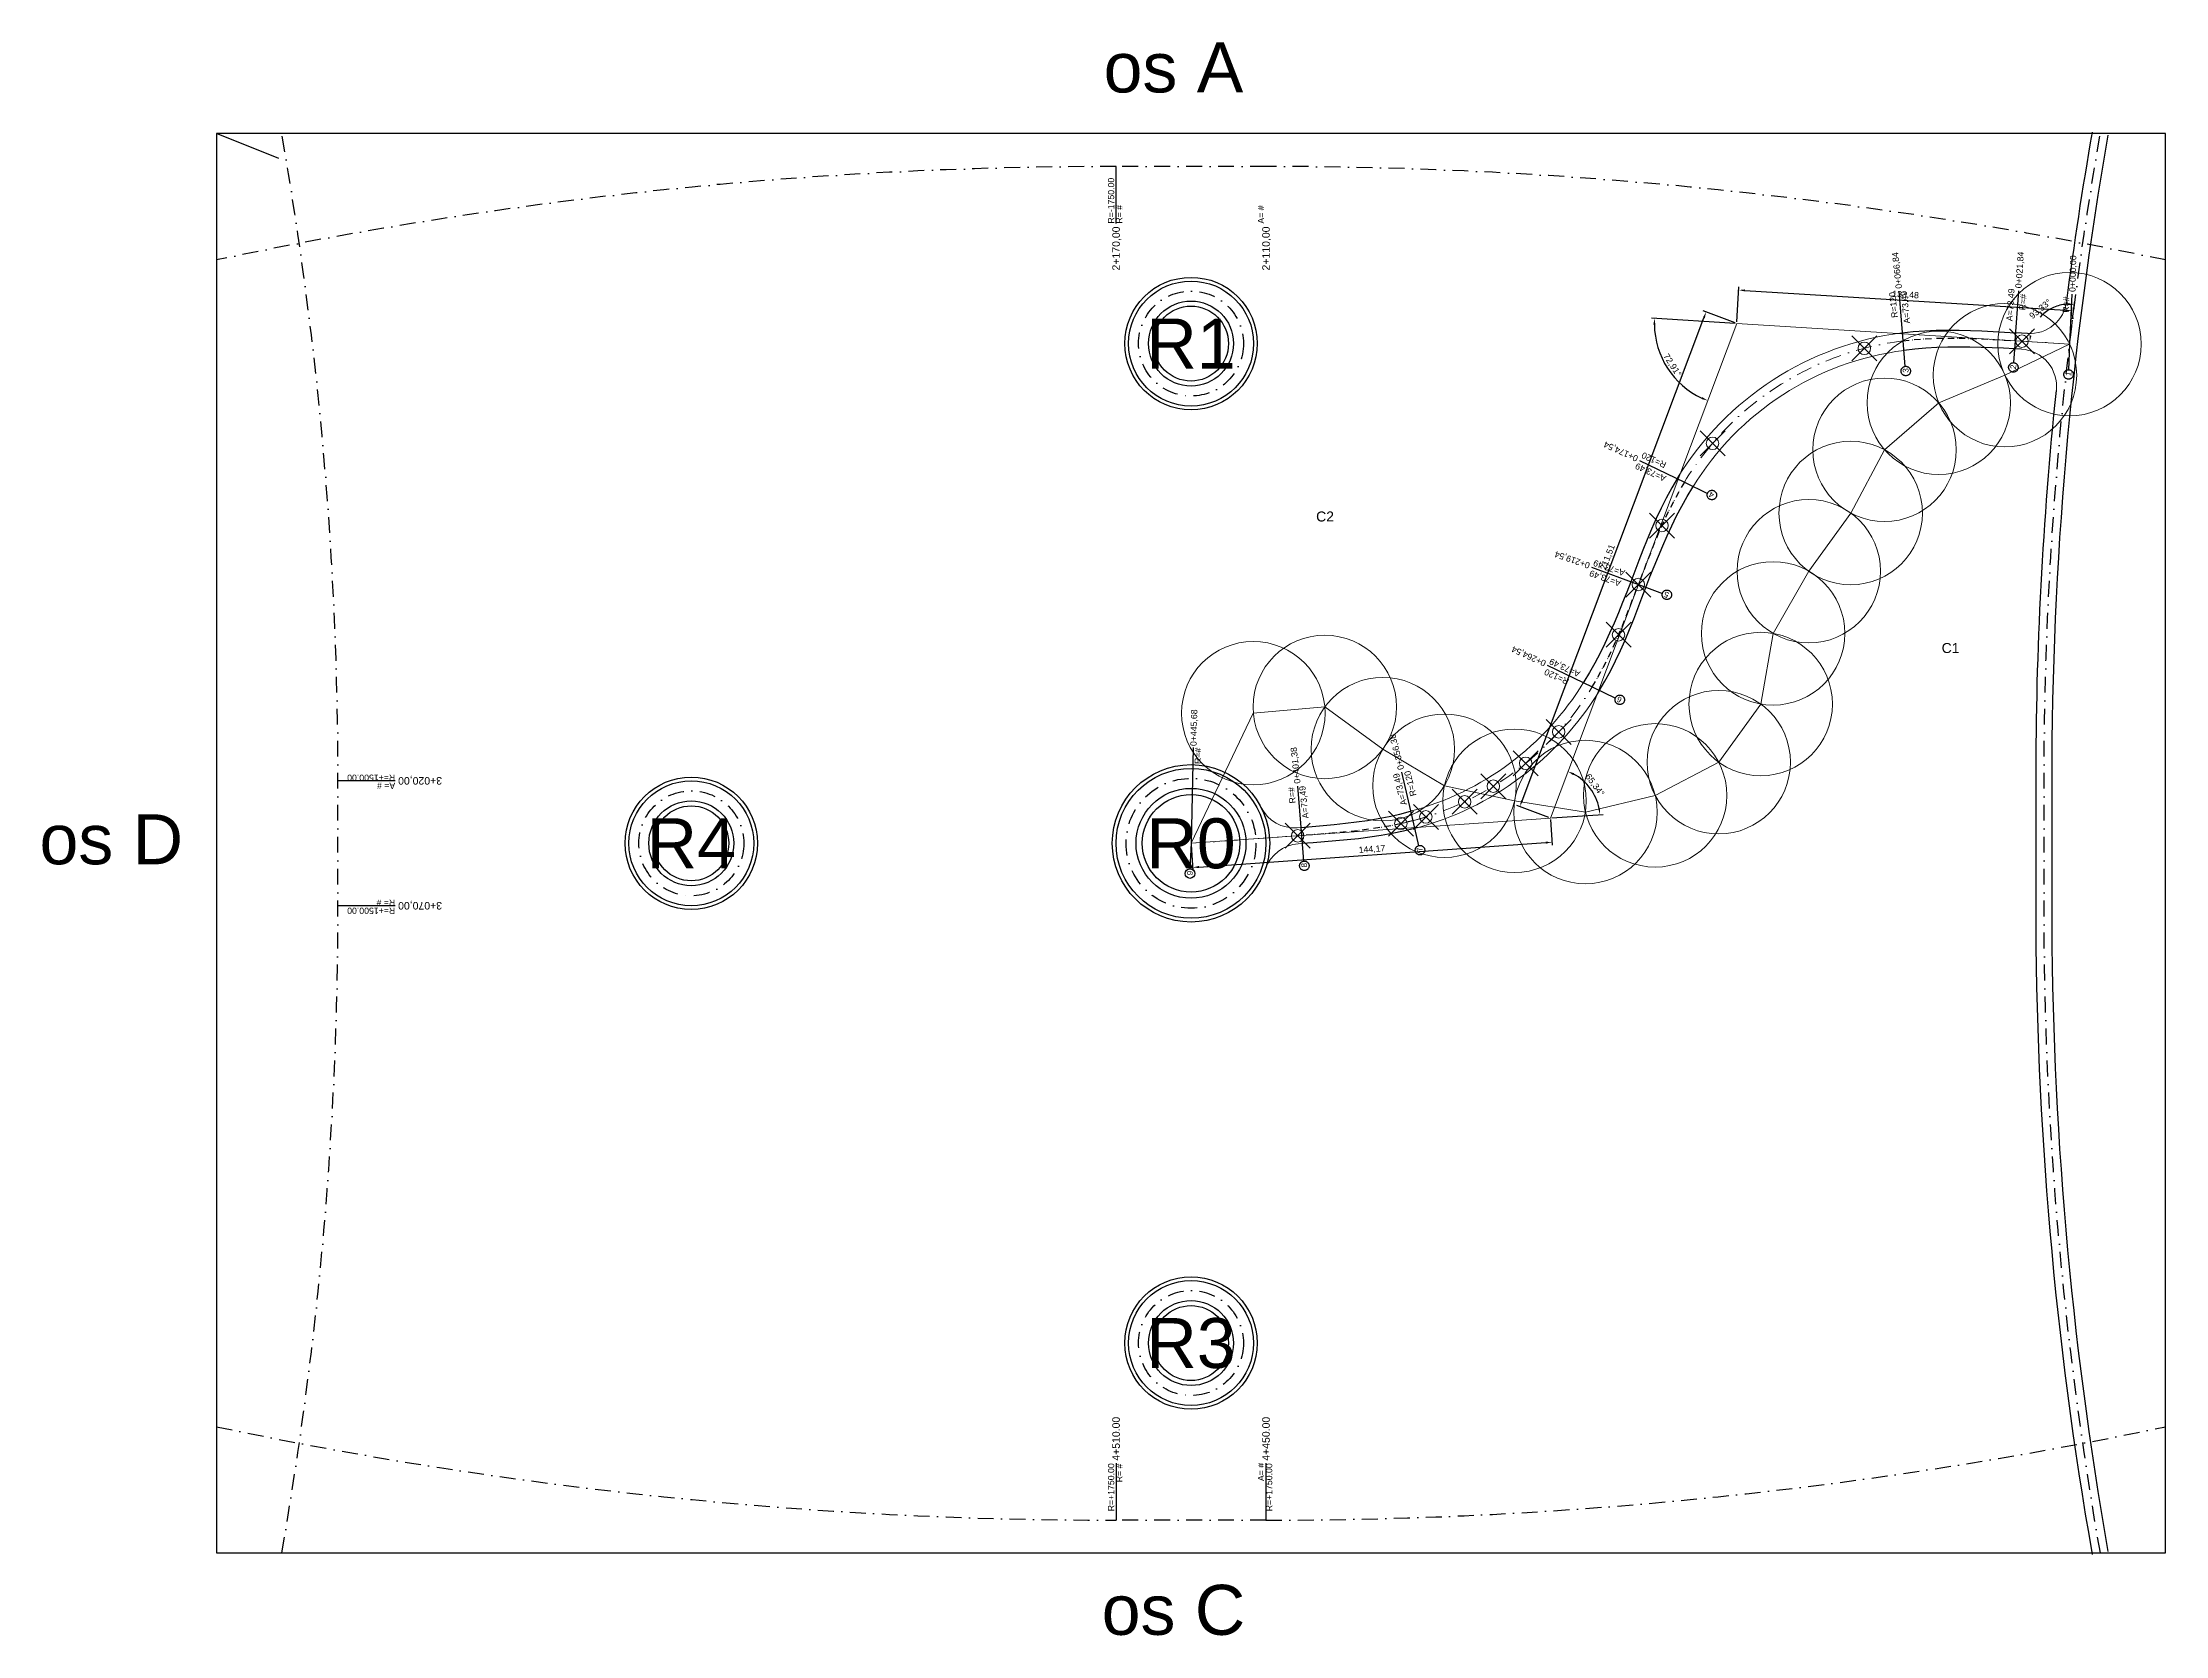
# Model space of a CAD drawing. Header units: millimetres. Extents: x 4540 to 10296, y 4496 to 8723.
# Drawn here: x 4540 to 5390, y 4683 to 5320 of the extents above; entities that cross this region are included whole.
import ezdxf
from ezdxf.enums import TextEntityAlignment as Align

# ---------------------------------------------------------------- set-up
doc = ezdxf.new("R2010")
doc.units = ezdxf.units.MM
doc.header["$PDMODE"] = 35
doc.header["$PDSIZE"] = 5
doc.linetypes.add('DASHDOT', pattern=[25.4, 12.7, -6.35, 0, -6.35])
doc.layers.add('kota terena', color=2, linetype='Continuous', lineweight=25)
doc.layers.add('rubovi kolnika', color=7, linetype='Continuous', lineweight=25)
for name, color, linetype in [('nul linija', 131, 'Continuous'), ('OPIS TRASE', 7, 'Continuous'), ('OS CESTE', 7, 'DASHDOT'), ('rub kolnika', 7, 'Continuous'), ('tabelarni dio', 182, 'Continuous'), ('tangentni poligon', 130, 'Continuous'), ('zadatak', 7, 'Continuous')]:
    doc.layers.add(name, color=color, linetype=linetype)
doc.styles.get("Standard").update_dxf_attribs({"font": 'arial.ttf'})
doc.dimstyles.new('ISO-25', dxfattribs={"dimtxt": 2.5, "dimasz": 2.5, "dimexe": 1.25, "dimexo": 0.625, "dimtad": 1, "dimtxsty": 'Standard', "dimcen": 2.5, "dimadec": 0, "dimazin": 0, "dimtfac": 1, "dimtmove": 0, "dimatfit": 3, "dimfxl": 1, "dimarcsym": 0})

msp = doc.modelspace()

# ---------------------------------------------------------------- texts
at = {"layer": 'OPIS TRASE', "attachment_point": 1}
for s, width, gutter_width, heights, insert, char_height, rotation in [('{\\fArial|b0|i0|c238|p34;0+066,84}', 10.1726199, 12.5, [0], (5282.04133, 5221.81456), 2.5, 96.10745563), ('{\\fArial|b0|i0|c238|p34;0+021,84}', 10.1726199, 12.5, [0], (5329.85969, 5222.21932), 2.5, 86.2482937), ('{\\fArial|b0|i0|c238|p34;0+000,00}', 10.1726199, 12.5, [0], (5351.46671, 5220.67881), 2.5, 88.68635479), ('{\\fArial|b0|i0|c238|p34;R=120}', 10.1726199, 12.5, [0], (5280.40654, 5210.15399), 2.5, 96.10745563), ('{\\fArial|b0|i0|c238|p34;A=73,49}', 10.1726199, 12.5, [0], (5285.31898, 5207.86866), 2.5, 96.10745563), ('{\\fArial|b0|i0|c238|p34;A=73,49}', 10.1726199, 12.5, [0], (5326.24329, 5209.05877), 2.5, 86.2482937), ('{\\fArial|b0|i0|c238|p34;R=#}', 10.1726199, 12.5, [0], (5331.42549, 5213.41268), 2.5, 86.2482937), ('{\\fArial|b0|i0|c238|p34;R=#}', 10.1726199, 12.5, [0], (5348.86682, 5212.3929), 2.5, 88.68635479), ('{\\fArial|b0|i0|c238|p34;2}', 4.9858408, 19.24812, [2.37501], (5327.81785, 5189.88881), 2.3097747, 84.39933029), ('{\\fArial|b0|i0|c238|p34;3}', 4.9858408, 19.24812, [2.37501], (5284.84702, 5188.30709), 2.3097747, 91.53869543), ('{\\fArial|b0|i0|c238|p34;1}', 4.9858408, 19.24812, [2.37501], (5349.92105, 5187.08962), 2.3097747, 84.11759459), ('{\\fArial|b0|i0|c238|p34;0+174,54}', 10.1726199, 12.5, [0], (5178.17501, 5152.6322), 2.5, 155.53911082), ('{\\fArial|b0|i0|c238|p34;A=73,49}', 10.1726199, 12.5, [0], (5189.37974, 5144.63431), 2.5, 155.53911082), ('{\\fArial|b0|i0|c238|p34;R=120}', 10.1726199, 12.5, [0], (5189.4503, 5150.07988), 2.5, 155.53911082), ('{\\fArial|b0|i0|c238|p34;4}', 4.9858408, 19.24812, [2.37501], (5208.4526, 5138.0072), 2.3097747, 150.97035063), ('{\\fArial|b0|i0|c238|p34;0+219,54}', 10.1726199, 12.5, [0], (5159.07685, 5109.84228), 2.5, 160.83877871), ('{\\fArial|b0|i0|c238|p34;A=73,49}', 10.1726199, 12.5, [0], (5171.53441, 5102.72546), 2.5, 160.83877871), ('{\\fArial|b0|i0|c238|p34;A=73,49}', 10.1726199, 12.5, [0], (5173.08746, 5106.85331), 2.5, 160.83877871), ('{\\fArial|b0|i0|c238|p34;5}', 4.9858408, 19.24812, [2.37501], (5190.57584, 5098.07639), 2.3097747, 156.27001851), ('{\\fArial|b0|i0|c238|p34;0+264,54}', 10.1726199, 12.5, [0], (5141.30929, 5070.68351), 2.5, 155.53911082), ('{\\fArial|b0|i0|c238|p34;A=73,49}', 10.1726199, 12.5, [0], (5154.98394, 5066.41324), 2.5, 155.53911082), ('{\\fArial|b0|i0|c238|p34;R=120}', 10.1726199, 12.5, [0], (5150.51792, 5063.34575), 2.5, 155.53911082), ('{\\fArial|b0|i0|c238|p34;6}', 4.9858408, 19.24812, [2.37501], (5171.58688, 5056.05852), 2.3097747, 150.97035063), ('{\\fArial|b0|i0|c238|p34;0+445,68}', 10.1726199, 12.5, [0], (4999.69824, 5038.9605), 2.5, 88.68635479), ('{\\fArial|b0|i0|c238|p34;0+356,38}', 10.1726199, 12.5, [0], (5082.91057, 5029.13183), 2.5, 104.46562108), ('{\\fArial|b0|i0|c238|p34;R=#}', 10.1726199, 12.5, [0], (5001.4052, 5031.76254), 2.5, 88.68635479), ('{\\fArial|b0|i0|c238|p34;0+401,38}', 10.1726199, 12.5, [0], (5041.34834, 5023.7477), 2.5, 96.10745563), ('{\\fArial|b0|i0|c238|p34;R=#}', 10.1726199, 12.5, [0], (5039.4524, 5015.82785), 2.5, 96.10745563), ('{\\fArial|b0|i0|c238|p34;A=73,49}', 10.1726199, 12.5, [0], (5044.62599, 5009.8018), 2.5, 96.10745563), ('{\\fArial|b0|i0|c238|p34;A=73,49}', 10.1726199, 12.5, [0], (5084.03904, 5014.94823), 2.5, 104.46562108), ('{\\fArial|b0|i0|c238|p34;R=120}', 10.1726199, 12.5, [0], (5087.81994, 5018.56463), 2.5, 104.46562108), ('{\\fArial|b0|i0|c238|p34;7}', 4.9858408, 19.24812, [2.37501], (5090.55712, 4996.38809), 2.3097747, 99.89686088), ('{\\fArial|b0|i0|c238|p34;9}', 4.9858408, 19.24812, [2.37501], (4998.32403, 4987.32167), 2.3097747, 84.11759459), ('{\\fArial|b0|i0|c238|p34;8}', 4.9858408, 19.24812, [2.37501], (5044.1627, 4990.31492), 2.3097747, 91.53869543)]:
    msp.add_mtext_dynamic_manual_height_columns(s, width=width, gutter_width=gutter_width, heights=heights, dxfattribs=dict(at, insert=insert, char_height=char_height, rotation=rotation))
at = {"layer": 'tangentni poligon', "char_height": 4, "attachment_point": 1}
for s, insert in [('{\\fArial|b0|i0|c238|p34;C2}', (5050.06437, 5132.79328)), ('{\\fArial|b0|i0|c238|p34;C1}', (5300.40378, 5080.15391))]:
    msp.add_mtext_dynamic_manual_height_columns(s, width=10.8266317, gutter_width=12.5, heights=[0], dxfattribs=dict(at, insert=insert))
at = {"layer": 'zadatak'}
for s, p in [('os A', (4992.97391, 5294.49894)), ('os D', (4567.89765, 4985.60611)), ('os C', (4992.97391, 4677.23338))]:
    msp.add_text(s, height=20, dxfattribs=at).set_placement(p, align=Align.BOTTOM_CENTER)
for s, rotation, p in [('R=-1750.00', 90, (4970.00403, 5248.00565)), ('A= #', 90, (5030.00403, 5248.00565)), ('A= #', 180, (4681.51342, 5025.00403)), ('R=+1500.00', 180, (4681.51342, 4975.00403)), ('R=+1750.00', 90, (4970.00403, 4732.66113)), ('A= #', 90, (5030.00403, 4744.76209))]:
    msp.add_text(s, height=2.5, rotation=rotation, dxfattribs=at).set_placement(p, align=Align.BOTTOM_LEFT)
for s, rotation, p in [('R= #', 90, (4970.00403, 5248.00565)), ('R=+1500.00', 180, (4681.51342, 5025.00403)), ('R= #', 180, (4681.51342, 4975.00403)), ('R= #', 90, (4970.00403, 4744.28972)), ('R=+1750.00', 90, (5030.00403, 4732.66113))]:
    msp.add_text(s, height=2.5, rotation=rotation, dxfattribs=at).set_placement(p, align=Align.TOP_LEFT)
for s, rotation, p in [('2+170,00 ', 90, (4970.00403, 5248.00565)), ('2+110,00 ', 90, (5030.00403, 5248.00565)), ('3+020,00 ', 180, (4681.51342, 5025.00403)), ('3+070,00 ', 180, (4681.51342, 4975.00403)), ('4+510.00 ', 90, (4970.00403, 4771.6642)), ('4+450.00 ', 90, (5030.00403, 4771.6642))]:
    msp.add_text(s, height=3, rotation=rotation, dxfattribs=at).set_placement(p, align=Align.MIDDLE_RIGHT)
for s, p in [('R1', (5000, 5200)), ('R4', (4800, 5000)), ('R0', (5000, 5000)), ('R3', (5000, 4800))]:
    msp.add_text(s, height=20, dxfattribs=at).set_placement(p, align=Align.MIDDLE_CENTER)

# ---------------------------------------------------------------- blocks, each defined once
blk = doc.blocks.new('*D17')
at = {"layer": 'Defpoints', "color": 0, "lineweight": 18, "transparency": 16777216}
for p in [(5352.43, 5213.14), (5218.37, 5208.03), (5351.6, 5199.77)]:
    blk.add_point(p, dxfattribs=at)
at = {"layer": 'tangentni poligon', "color": 0, "lineweight": -2, "transparency": 16777216}
for p, q in [((5218.41, 5208.66), (5219.28, 5222.66)), ((5221.7, 5221.25), (5349.93, 5213.3)), ((5351.64, 5200.39), (5352.5, 5214.39))]:
    blk.add_line(p, q, dxfattribs=at)
at = {"layer": 'tangentni poligon', "color": 0, "lineweight": 18, "transparency": 16777216}
for points in [[(5221.72, 5221.67), (5221.67, 5220.84), (5219.2, 5221.41)], [(5349.96, 5213.71), (5349.91, 5212.88), (5352.43, 5213.14)]]:
    blk.add_solid(points, dxfattribs=at)
at = {"layer": 'tangentni poligon', "color": 0, "lineweight": 18, "transparency": 16777216, "insert": (5285.95, 5219.4), "char_height": 2.5, "attachment_point": 5, "rotation": 356.45037}
blk.add_mtext('133,48', dxfattribs=at)
blk = doc.blocks.new('*D18')
at = {"layer": 'Defpoints', "color": 0, "lineweight": 18, "transparency": 16777216}
for p in [(5206.14, 5212.64), (5218.37, 5208.03), (5143.82, 5010.1)]:
    blk.add_point(p, dxfattribs=at)
at = {"layer": 'tangentni poligon', "color": 0, "lineweight": -2, "transparency": 16777216}
for p, q in [((5132.47, 5017.05), (5205.26, 5210.3)), ((5217.79, 5208.25), (5204.97, 5213.08)), ((5143.24, 5010.32), (5130.42, 5015.15))]:
    blk.add_line(p, q, dxfattribs=at)
at = {"layer": 'tangentni poligon', "color": 0, "lineweight": 18, "transparency": 16777216}
for points in [[(5204.87, 5210.45), (5205.65, 5210.15), (5206.14, 5212.64)], [(5132.08, 5017.2), (5132.86, 5016.9), (5131.59, 5014.71)]]:
    blk.add_solid(points, dxfattribs=at)
at = {"layer": 'tangentni poligon', "color": 0, "lineweight": 18, "transparency": 16777216, "insert": (5166.87, 5114.42), "char_height": 2.5, "attachment_point": 5, "rotation": 69.3607}
blk.add_mtext('211,51', dxfattribs=at)
blk = doc.blocks.new('*D19')
at = {"layer": 'Defpoints', "color": 0, "lineweight": 18, "transparency": 16777216}
for p in [(5143.82, 5010.1), (5000, 5000), (5144.5, 5000.44)]:
    blk.add_point(p, dxfattribs=at)
at = {"layer": 'tangentni poligon', "color": 0, "lineweight": -2, "transparency": 16777216}
for p, q in [((5143.86, 5009.48), (5144.59, 4999.19)), ((5000.04, 4999.38), (5000.77, 4989.09)), ((5003.17, 4990.51), (5142, 5000.27))]:
    blk.add_line(p, q, dxfattribs=at)
at = {"layer": 'tangentni poligon', "color": 0, "lineweight": 18, "transparency": 16777216}
for points in [[(5141.98, 5000.68), (5142.03, 4999.85), (5144.5, 5000.44)], [(5003.14, 4990.93), (5003.2, 4990.1), (5000.68, 4990.34)]]:
    blk.add_solid(points, dxfattribs=at)
at = {"layer": 'tangentni poligon', "color": 0, "lineweight": 18, "transparency": 16777216, "insert": (5072.44, 4997.51), "char_height": 2.5, "attachment_point": 5, "rotation": 4.01763}
blk.add_mtext('144,17', dxfattribs=at)
blk = doc.blocks.new('*D20')
at = {"layer": 'Defpoints', "color": 0, "lineweight": 18, "transparency": 16777216}
for p in [(5218.37, 5208.03), (5161.73, 5018.76), (5143.82, 5010.1), (5143.82, 5010.1), (5000, 5000)]:
    blk.add_point(p, dxfattribs=at)
at = {"layer": 'tangentni poligon', "color": 0, "lineweight": -2, "transparency": 16777216}
blk.add_line((5144.44, 5010.15), (5164.92, 5011.58), dxfattribs=at)
blk.add_arc((5143.82, 5010.1), 19.9, 11.22146, 62.15686, dxfattribs=at)
at = {"layer": 'tangentni poligon', "color": 0, "lineweight": 18, "transparency": 16777216}
for points in [[(5152.94, 5027.31), (5153.28, 5028.07), (5150.83, 5028.72)], [(5163.75, 5014.03), (5162.92, 5013.92), (5163.67, 5011.5)]]:
    blk.add_solid(points, dxfattribs=at)
at = {"layer": 'tangentni poligon', "color": 0, "lineweight": 18, "transparency": 16777216, "insert": (5161.48, 5023.26), "char_height": 2.5, "attachment_point": 5, "rotation": 306.68916}
blk.add_mtext('65,34°', dxfattribs=at)
blk = doc.blocks.new('*D21')
at = {"layer": 'Defpoints', "color": 0, "lineweight": 18, "transparency": 16777216}
for p in [(5218.37, 5208.03), (5218.37, 5208.03), (5187.56, 5196.36), (5351.6, 5199.77), (5143.82, 5010.1)]:
    blk.add_point(p, dxfattribs=at)
at = {"layer": 'tangentni poligon', "color": 0, "lineweight": -2, "transparency": 16777216}
blk.add_line((5217.75, 5208.07), (5184.24, 5210.15), dxfattribs=at)
blk.add_arc((5218.37, 5208.03), 32.95, 180.79832, 245.01274, dxfattribs=at)
at = {"layer": 'tangentni poligon', "color": 0, "lineweight": 18, "transparency": 16777216}
for points in [[(5185.01, 5207.58), (5185.84, 5207.56), (5185.48, 5210.07)], [(5204.61, 5178.55), (5204.29, 5177.78), (5206.76, 5177.2)]]:
    blk.add_solid(points, dxfattribs=at)
at = {"layer": 'tangentni poligon', "color": 0, "lineweight": 18, "transparency": 16777216, "insert": (5192.49, 5191.29), "char_height": 2.5, "attachment_point": 5, "rotation": 302.90553}
blk.add_mtext('72,91°', dxfattribs=at)
blk = doc.blocks.new('klotoida')
at = {"layer": 'OS CESTE', "ltscale": 0.2}
blk.add_lwpolyline([(44.84, 2.81), (40.41, 2.05), (35.95, 1.44), (31.47, 0.96), (26.99, 0.61), (22.49, 0.35), (18, 0.18), (13.5, 0.08), (9, 0.02), (4.5, 0), (0, 0)], dxfattribs=at)
at = {"layer": 'rubovi kolnika'}
for points in [[(0, 3.2), (4.49, 3.27), (8.97, 3.36), (13.44, 3.49), (17.89, 3.66), (22.33, 3.9), (26.74, 4.22), (31.13, 4.64), (35.5, 5.17), (39.83, 5.83), (44.18, 6.65)], [(45.38, -0.35), (40.89, -1.12), (36.33, -1.74), (31.77, -2.22), (27.21, -2.59), (22.65, -2.84), (18.1, -3.02), (13.56, -3.12), (9.03, -3.18), (4.51, -3.2), (0, -3.2)]]:
    blk.add_lwpolyline(points, dxfattribs=at)
blk = doc.blocks.new('*D115')
at = {"layer": 'Defpoints', "color": 0, "lineweight": 18, "transparency": 16777216}
for p in [(5345.02, 5214.37), (5352.75, 5209.32), (5329.8, 5201.12), (5351.6, 5199.77), (5351.6, 5199.77)]:
    blk.add_point(p, dxfattribs=at)
at = {"layer": 'OS CESTE', "color": 0, "lineweight": -2, "transparency": 16777216}
blk.add_line((5352.82, 5209.94), (5353.66, 5216.91), dxfattribs=at)
blk.add_arc((5351.6, 5199.77), 16.02, 92.07684, 167.49886, dxfattribs=at)
at = {"layer": 'OS CESTE', "color": 0, "lineweight": 18, "transparency": 16777216}
for points in [[(5351.03, 5216.19), (5351, 5215.36), (5353.51, 5215.67)], [(5336.37, 5203.18), (5335.55, 5203.29), (5335.61, 5200.76)]]:
    blk.add_solid(points, dxfattribs=at)
at = {"layer": 'OS CESTE', "color": 0, "lineweight": 18, "transparency": 16777216, "insert": (5339.98, 5213.71), "char_height": 2.5, "attachment_point": 5, "rotation": 39.78785}
blk.add_mtext('93,33°', dxfattribs=at)

# ---------------------------------------------------------------- dimensions: what is measured, and where the dimension line sits
at = {"layer": 'OS CESTE', "lineweight": 18}
dim = msp.add_angular_dim_2l(base=(5345.02229, 5214.37443), line1=((5351.59702, 5199.76795), (5352.74912, 5209.32377)), line2=((5351.59702, 5199.76795), (5329.80111, 5201.12)), dimstyle='ISO-25', override={"dimadec": 2}, dxfattribs=at)
dim.commit()
dim.dimension.update_dxf_attribs({"geometry": '*D115', "text_midpoint": (5339.98494, 5213.71122)})
at = {"layer": 'tangentni poligon', "lineweight": 18}
for p1, p2, distance, picture, middle in [((5218.37259, 5208.03216), (5351.59702, 5199.76795), 13.40134, '*D17', (5285.94624, 5219.39899)), ((5143.8203, 5010.10135), (5218.37259, 5208.03216), 13.07291, '*D18', (5166.87173, 5114.42461)), ((5000, 5000), (5143.8203, 5010.10135), -9.6846, '*D19', (5072.43964, 4997.51204))]:
    dim = msp.add_aligned_dim(p1=p1, p2=p2, distance=distance, dimstyle='ISO-25', dxfattribs=at)
    dim.commit()
    dim.dimension.update_dxf_attribs({"geometry": picture, "text_midpoint": middle})
for base, line2, picture, middle in [((5187.5588, 5196.35551), ((5351.59702, 5199.76795), (5218.37259, 5208.03216)), '*D21', (5192.49325, 5191.28652)), ((5161.73404, 5018.76067), ((5000, 5000), (5143.8203, 5010.10135)), '*D20', (5161.48131, 5023.26027))]:
    dim = msp.add_angular_dim_2l(base=base, line1=((5143.8203, 5010.10135), (5218.37259, 5208.03216)), line2=line2, dimstyle='ISO-25', override={"dimadec": 2}, dxfattribs=at)
    dim.commit()
    dim.dimension.update_dxf_attribs({"geometry": picture, "text_midpoint": middle})

# ---------------------------------------------------------------- linework, layer by layer
at = {"layer": 'kota terena', "lineweight": 18}
for p in [(5269.4751, 5198.11981), (5208.72397, 5160.06176), (5188.47514, 5127.18351), (5171.10208, 5083.43626), (5147.14848, 5044.59061), (5133.93117, 5032.04011), (5109.49443, 5016.62312), (5120.96819, 5022.83988), (5093.99812, 5010.56344), (5083.9704, 5007.89708)]:
    msp.add_point(p, dxfattribs=at)
at = {"layer": 'nul linija', "lineweight": 18}
for points in [[(5211.19126, 5032.46869), (5227.98971, 5055.73889), (5232.93807, 5084.00908), (5247.22939, 5108.8978), (5264.00247, 5132.18629), (5277.55587, 5157.48442), (5299.24544, 5176.27942), (5325.73574, 5187.32271), (5351.59702, 5199.76795)], [(5000, 5000), (5024.93653, 5052.08173), (5053.52933, 5054.55996), (5076.76004, 5037.70695), (5101.43115, 5023.04316), (5129.48999, 5017.01065), (5157.83516, 5012.51159), (5185.74686, 5019.19192), (5211.19126, 5032.46869)]]:
    msp.add_lwpolyline(points, dxfattribs=at)
for centre in [(5351.59702, 5199.76795), (5325.73574, 5187.32271), (5299.24544, 5176.27942), (5277.55587, 5157.48442), (5264.00247, 5132.18629), (5247.22939, 5108.8978), (5232.93807, 5084.00908), (5053.52933, 5054.55996), (5227.98971, 5055.73889), (5024.93653, 5052.08173), (5076.76004, 5037.70695), (5211.19126, 5032.46869), (5101.43115, 5023.04316), (5185.74686, 5019.19192), (5129.48999, 5017.01065), (5157.83516, 5012.51159)]:
    msp.add_circle(centre, 28.7, dxfattribs=at)
at = {"layer": 'OPIS TRASE'}
msp.add_line((5329.80111, 5201.12), (5331.23754, 5221.06835), dxfattribs=at)
for points in [[(5283.20531, 5221.02618), (5284.87141, 5201.09569), (5285.72913, 5190.83529)], [(5352.51911, 5219.74668), (5351.59702, 5199.76795), (5351.12232, 5189.48271)], [(5179.44579, 5153.23346), (5197.45372, 5144.53205), (5206.72438, 5140.05249)], [(5160.28666, 5110.55835), (5179.02131, 5103.55744), (5188.66609, 5099.9533)], [(5142.58007, 5071.28478), (5160.588, 5062.58337), (5169.85866, 5058.1038)], [(5000.92209, 5038.28934), (5000, 5000), (4999.5253, 4989.71476)], [(5042.58126, 5022.90777), (5044.18709, 5003.10352), (5045.04482, 4992.84312)], [(5084.17678, 5028.52102), (5088.7223, 5009.04441), (5091.06237, 4999.01766)]]:
    msp.add_lwpolyline(points, dxfattribs=at)
msp.add_circle((4999.59172, 4987.86225), 1.89238, dxfattribs=at)
at = {"layer": 'OS CESTE', "lineweight": 18}
for p, q in [((5351.59702, 5199.76795), (5352.74912, 5209.32377)), ((5194.72188, 5146.19849), (5194.69191, 5146.14935)), ((5089.53781, 5005.94918), (5089.48176, 5005.93583))]:
    msp.add_line(p, q, dxfattribs=at)
at = {"layer": 'OS CESTE'}
msp.add_line((5329.80111, 5201.12), (5329.1704, 5192.3597), dxfattribs=at)
at = {"layer": 'OS CESTE', "lineweight": 18, "ltscale": 0.5}
for p, q in [((5351.59702, 5199.76795), (5329.80111, 5201.12)), ((5044.18709, 5003.10352), (5000, 5000))]:
    msp.add_line(p, q, dxfattribs=at)
at = {"layer": 'OS CESTE'}
for centre in [(5329.09866, 5190.46868), (5286.03427, 5189.00688), (5351.18875, 5187.6302), (5208.45386, 5139.38535), (5190.44981, 5099.44876), (5171.58814, 5057.43667), (5091.63005, 4997.25303), (5045.34995, 4991.01471)]:
    msp.add_circle(centre, 1.89238, dxfattribs=at)
at = {"layer": 'OS CESTE', "lineweight": 18, "ltscale": 0.5}
for centre, start, end in [((5299.89718, 5082.041), 97.19320953, 148.61658652), ((5058.14908, 5125.08351), 284.76046924, 328.61175826)]:
    msp.add_arc(centre, 120, start, end, dxfattribs=at)
at = {"layer": 'rub kolnika', "lineweight": 18}
for points in [[(5088.7223, 5009.04441), (5087.61353, 5008.77352), (5085.42312, 5008.23838), (5083.9704, 5007.89708)], [(5088.72251, 5009.04358), (5090.87921, 5009.63335), (5092.75051, 5010.18033), (5093.99812, 5010.56344)]]:
    msp.add_lwpolyline(points, dxfattribs=at)
at = {"layer": 'rubovi kolnika'}
for p, q in [((5334.6974, 5204.02242), (5329.99923, 5204.31386)), ((5332.3312, 5197.7569), (5329.60299, 5197.92614)), ((5351.3989, 5196.57409), (5351.22705, 5196.58475))]:
    msp.add_line(p, q, dxfattribs=at)
at = {"layer": 'rubovi kolnika', "lineweight": 18}
for p, q in [((5043.96289, 5006.29566), (5042.46094, 5006.19017)), ((5044.41129, 4999.91139), (5042.90935, 4999.8059))]:
    msp.add_line(p, q, dxfattribs=at)
at = {"layer": 'rubovi kolnika', "ltscale": 0.5, "flags": 128}
for points in [[(5367.06242, 4716.55253, -0.043411329), (5344.58096, 4975), (5344.58096, 5025, -0.043411329), (5367.06242, 5283.44747, -0.043411329)], [(5350.50313, 5217.07697, -0.011352325), (5360.75855, 5284.55253)], [(5360.75855, 4715.44747, -0.043411329), (5338.18096, 4975), (5338.18096, 5025, -0.026035243), (5346.32128, 5181.22674, -0.026035243)]]:
    msp.add_lwpolyline(points, format="xyb", dxfattribs=at)
at = {"layer": 'rubovi kolnika', "lineweight": 18}
for centre, radius, start, end in [((5335.62609, 5218.99365), 15, 266.45036546, 352.65874841), ((5299.89718, 5082.041), 123.19914, 97.19320953, 148.61658652), ((5299.89718, 5082.041), 116.09914, 97.19320953, 148.61658652), ((5331.40251, 5182.78568), 15, 354.03450937, 86.45036546), ((5058.14908, 5125.08351), 116.1, 284.76046924, 328.61175826), ((5058.14908, 5125.08351), 123.2, 284.76046924, 328.61175826), ((5041.40999, 5021.15331), 15, 207.05913085, 274.01762518), ((5043.9603, 4984.84276), 15, 94.01762518, 160.9761195)]:
    msp.add_arc(centre, radius, start, end, dxfattribs=at)
at = {"layer": 'tabelarni dio', "lineweight": 18}
for p in [(5332.52933, 5200.95076), (5042.68515, 5002.99803)]:
    msp.add_point(p, dxfattribs=at)
at = {"layer": 'tangentni poligon', "lineweight": 18}
for p, q in [((5143.8203, 5010.10135), (5218.37259, 5208.03216)), ((5351.59702, 5199.76795), (5218.37259, 5208.03216)), ((5000, 5000), (5143.8203, 5010.10135))]:
    msp.add_line(p, q, dxfattribs=at)
msp.add_point((5179.02131, 5103.55744), dxfattribs=at)
at = {"layer": 'zadatak', "color": 7}
msp.add_line((4635, 5274), (4610, 5284), dxfattribs=at)
at = {"layer": 'zadatak'}
for p, q in [((4970, 5248.00565), (4970, 5270.90002)), ((4681.51342, 5025), (4658.61904, 5025)), ((4681.51342, 4975), (4658.61904, 4975)), ((4970, 4751.99435), (4970, 4729.09998)), ((5030, 4751.99435), (5030, 4729.09998))]:
    msp.add_line(p, q, dxfattribs=at)
msp.add_lwpolyline([(4610, 4716), (5390, 4716), (5390, 5284), (4610, 5284)], close=True, dxfattribs=at)
at = {"layer": 'zadatak', "linetype": 'DASHDOT', "ltscale": 0.5, "flags": 128}
for points in [[(4636.08952, 4716, 0.043411329), (4658.61904, 4975), (4658.61904, 5025, 0.043411329), (4636.08952, 5284)], [(5363.91048, 4716, -0.043411329), (5341.38096, 4975), (5341.38096, 5025, -0.043411329), (5363.91048, 5284)]]:
    msp.add_lwpolyline(points, format="xyb", dxfattribs=at)
at = {"layer": 'zadatak', "linetype": 'DASHDOT', "ltscale": 0.5}
for points in [[(5390, 5233.47118, 0.051844763), (5030, 5270.90002), (4970, 5270.90002, 0.051844763), (4610, 5233.47118, 0.051844763)], [(5390, 4766.52882, -0.051844763), (5030, 4729.09998), (4970, 4729.09998, -0.051844763), (4610, 4766.52882, -0.051844763)]]:
    msp.add_lwpolyline(points, format="xyb", dxfattribs=at)
at = {"layer": 'zadatak', "color": 7}
for centre, radius in [((5000, 5200), 26.5), ((5000, 5200), 25), ((5000, 5200), 17), ((5000, 5200), 15), ((5000, 5000), 31.5), ((5000, 5000), 30), ((4800, 5000), 26.5), ((4800, 5000), 25), ((5000, 5000), 22), ((4800, 5000), 17), ((4800, 5000), 15), ((5000, 5000), 19.5), ((5000, 4800), 26.5), ((5000, 4800), 25), ((5000, 4800), 17), ((5000, 4800), 15)]:
    msp.add_circle(centre, radius, dxfattribs=at)
at = {"layer": 'zadatak', "linetype": 'DASHDOT', "ltscale": 0.5}
for centre, radius in [((5000, 5200), 21), ((5000, 5000), 26), ((4800, 5000), 21), ((5000, 4800), 21)]:
    msp.add_circle(centre, radius, dxfattribs=at)

# ---------------------------------------------------------------- block references
at = {"layer": 'OS CESTE'}
for p, rotation in [((5329.80111, 5201.12), 176.4503654630129), ((5044.18709, 5003.10352), 4.017625175649893)]:
    msp.add_blockref('klotoida', p, dxfattribs=dict(at, rotation=rotation))
at = {"layer": 'OS CESTE', "xscale": -1}
for rotation in [249.3606996061084, 69.36069960611627]:
    msp.add_blockref('klotoida', (5179.02131, 5103.55744), dxfattribs=dict(at, rotation=rotation))

msp.set_redraw_order([(e.dxf.handle, doc.entitydb.next_handle()) for e in msp.query("TEXT MTEXT ATTDEF DIMENSION ARC_DIMENSION")])  # texts and dimensions are drawn at this point

doc.saveas('drawing.dxf')
